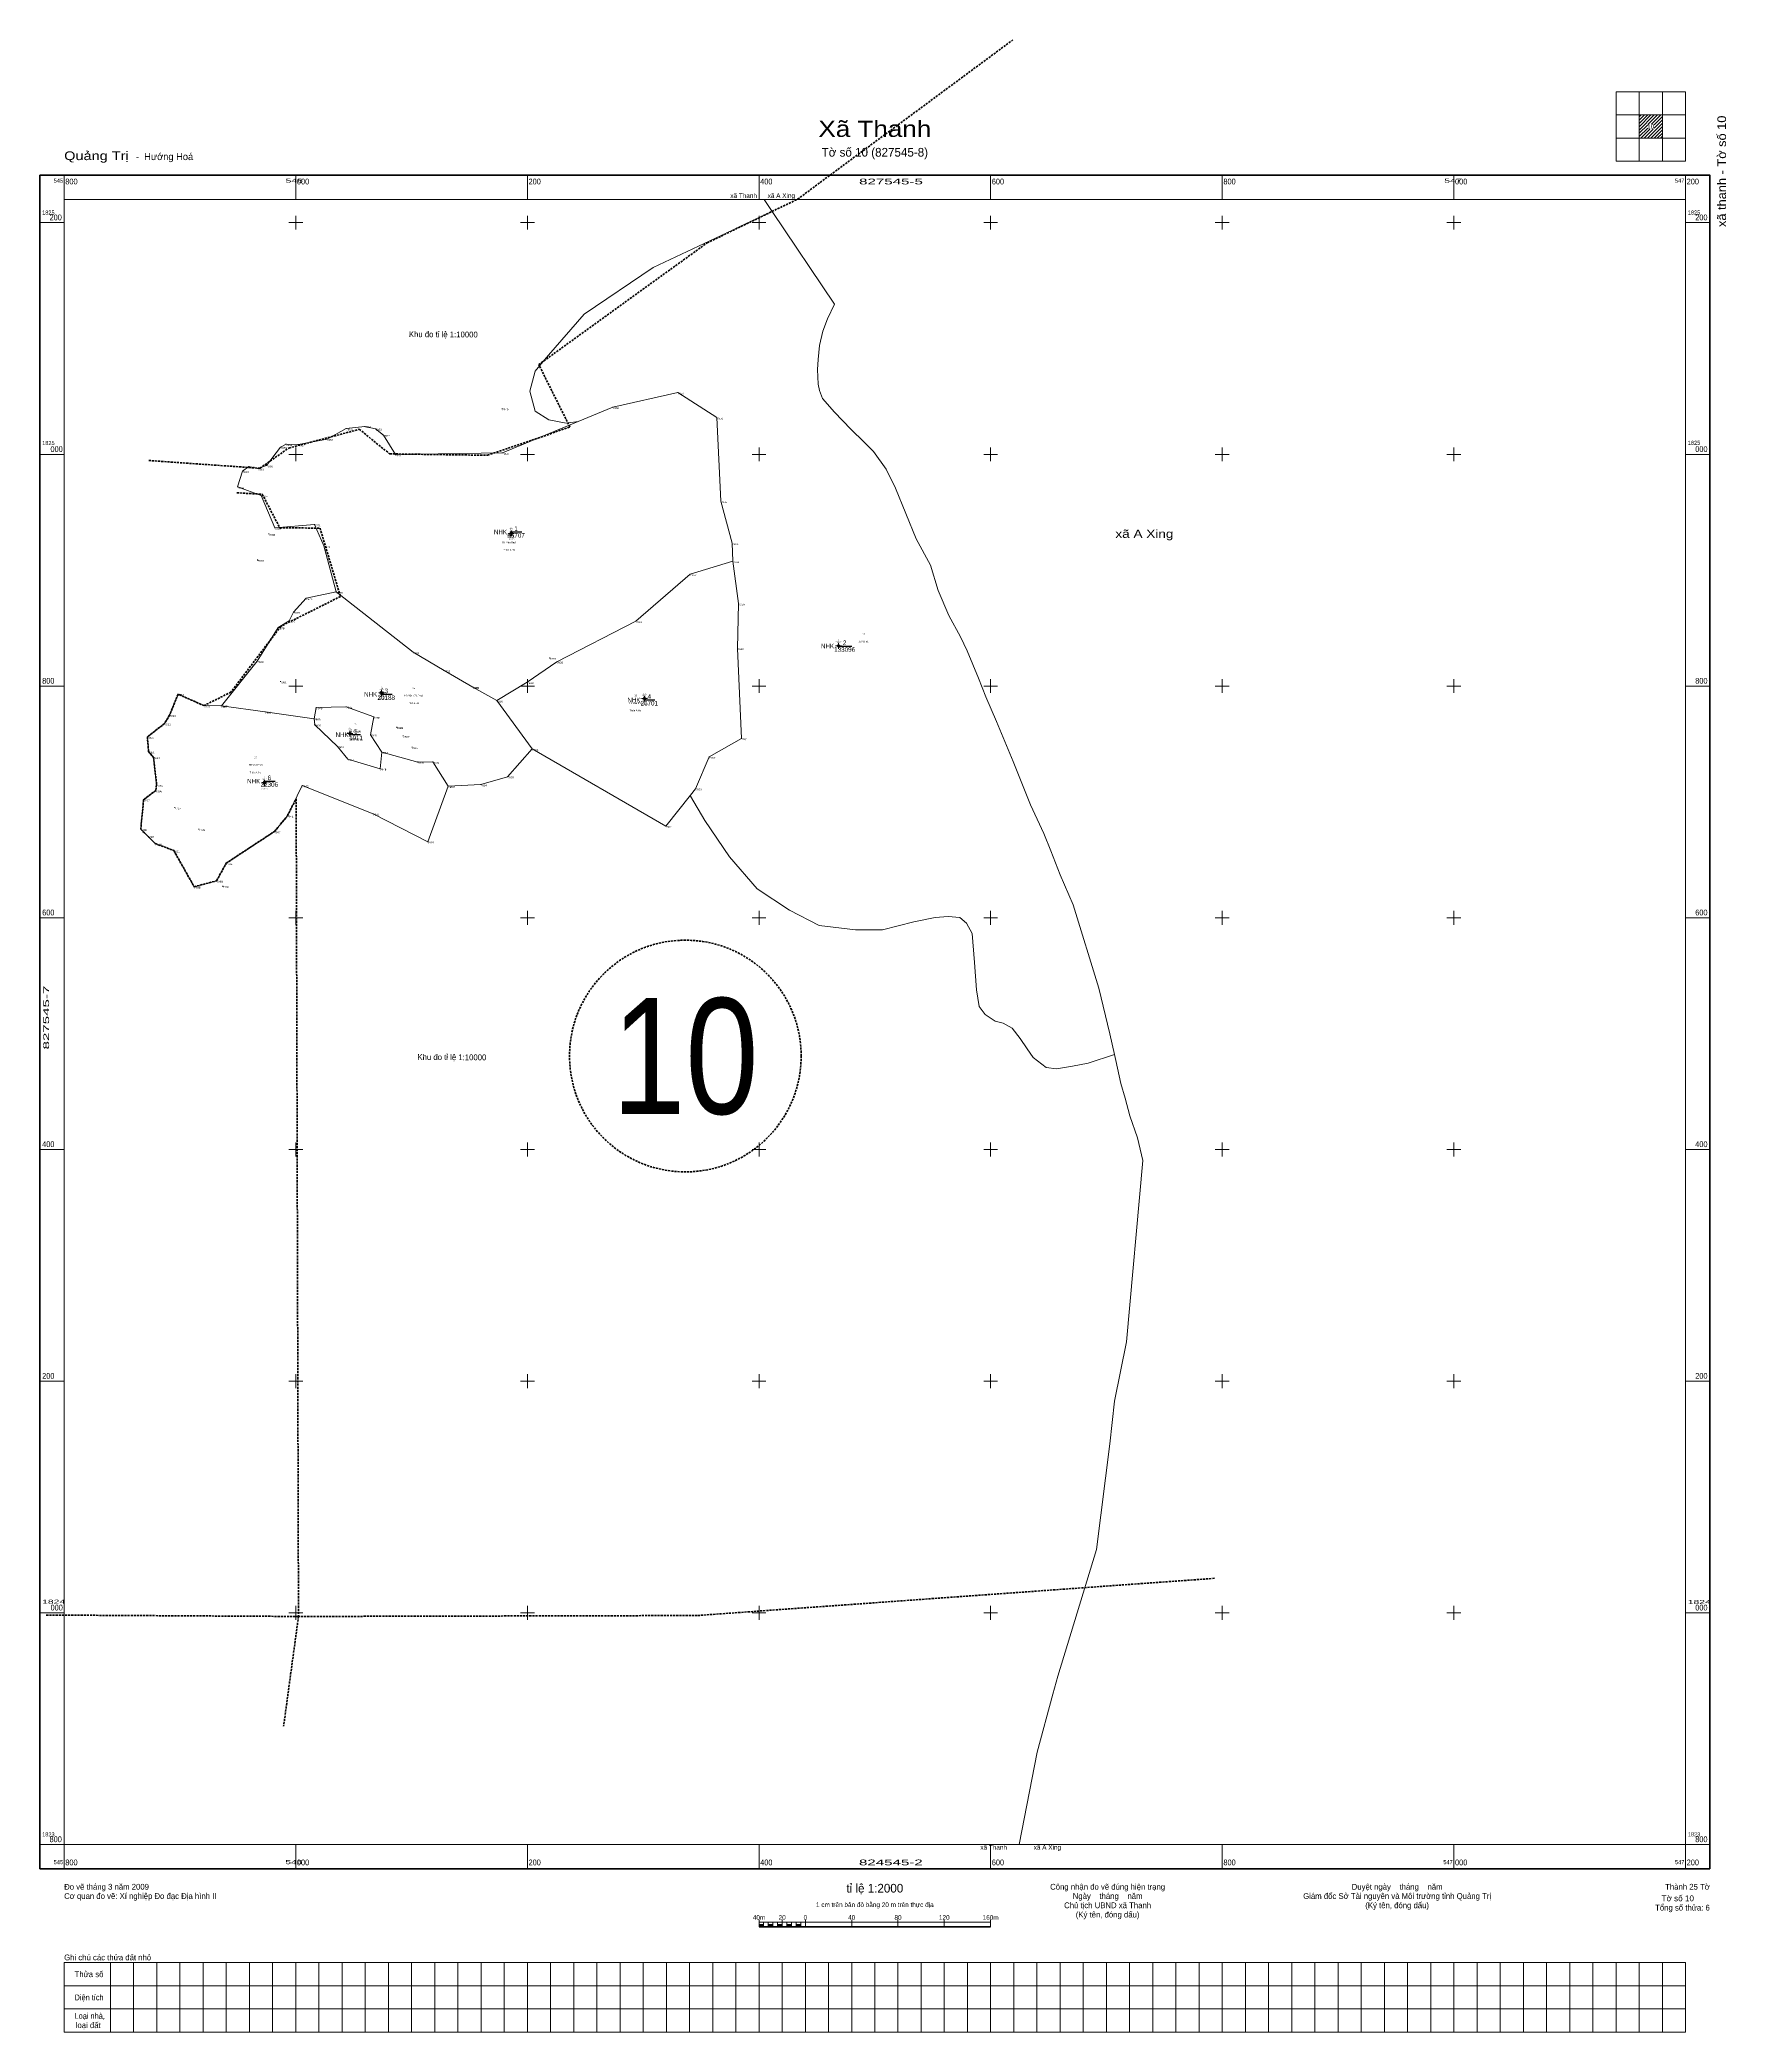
# Model space of a CAD drawing. Header units: metres. Extents: x 545779 to 547235, y 1823638 to 1825358.
import ezdxf
from ezdxf.enums import TextEntityAlignment as Align

# ---------------------------------------------------------------- set-up
doc = ezdxf.new("R2010")
doc.units = ezdxf.units.M
doc.header["$LTSCALE"] = 0.6
doc.linetypes.add('MEDIUM_DASHED', pattern=[4.5, 3, -1.5])
for name, color, linetype, lineweight in [('10', 7, 'Continuous', 13), ('11', 7, 'Continuous', 13), ('13', 7, 'Continuous', 25), ('4', 7, 'Continuous', 13), ('46', 7, 'Continuous', 13), ('50', 7, 'MEDIUM_DASHED', 40), ('51', 7, 'MEDIUM_DASHED', 106), ('62', 7, 'Continuous', 13)]:
    doc.layers.add(name, color=color, linetype=linetype, lineweight=lineweight)
for name, color, linetype in [('15', 7, 'Continuous'), ('17', 7, 'Continuous'), ('48', 7, 'Continuous'), ('5', 7, 'Continuous'), ('54', 7, 'Continuous')]:
    doc.layers.add(name, color=color, linetype=linetype)

msp = doc.modelspace()

# ---------------------------------------------------------------- hatches: boundary and pattern name
at = {"layer": '11'}
for points in [[(546186.38, 1824931.76, 1), (546185.779, 1824931.76, 1)], [(546468.959, 1824834.67, 1), (546468.36, 1824834.67, 1)], [(546074.419, 1824794.14, 1), (546073.819, 1824794.14, 1)], [(546301.38, 1824789.1, 1), (546300.779, 1824789.1, 1)], [(546047.1, 1824758.9, 1), (546046.5, 1824758.9, 1)], [(545973.22, 1824716.45, 1), (545972.62, 1824716.45, 1)]]:
    msp.add_hatch(color=256, dxfattribs=at).paths.add_polyline_path(points)
at = {"layer": '62'}
for points in [[(546400, 1823729), (546400, 1823731), (546404, 1823731), (546404, 1823729)], [(546408, 1823729), (546408, 1823731), (546412, 1823731), (546412, 1823729)], [(546416, 1823729), (546416, 1823731), (546420, 1823731), (546420, 1823729)], [(546424, 1823729), (546424, 1823731), (546428, 1823731), (546428, 1823729)], [(546432, 1823729), (546432, 1823731), (546436, 1823731), (546436, 1823729)]]:
    msp.add_hatch(color=256, dxfattribs=at).paths.add_polyline_path(points)

# ---------------------------------------------------------------- linework, layer by layer
at = {"layer": '10'}
msp.add_line((546173.52, 1824787.47), (546204.07, 1824745.72), dxfattribs=at)
for points in [[(546411.39, 1825209.66), (546308.63, 1825161.15), (546249.05, 1825121.02), (546218.11, 1825085.48), (546214.88, 1825081.59)], [(546214.88, 1825081.59), (546206.66, 1825071.72), (546202.07, 1825054.52), (546206.66, 1825037.32), (546218.56, 1825029.69), (546233.48, 1825026.89), (546243.88, 1825028.37), (546243.9, 1825028.37)], [(546377.41, 1824907.71), (546376.92, 1824923.3), (546367.11, 1824959.48), (546363.67, 1825031.76), (546329.92, 1825053.31), (546273.72, 1825040.72), (546243.9, 1825028.37)], [(546243.88, 1825028.37), (546178.36, 1825001.24), (546085.99, 1824999.73), (546075.61, 1825016.66), (546068.85, 1825022.05), (546059.56, 1825024.15), (546043.61, 1825022.22), (546027.01, 1825013.11), (546002.38, 1825008.41), (545991.57, 1825008.69), (545986.93, 1825006.22), (545974.86, 1824990.28), (545967.25, 1824987.75), (545959.46, 1824989.37), (545954.05, 1824985.48), (545949.8, 1824971.9), (545970.15, 1824964.36), (545981.9, 1824936.54), (546016.24, 1824939.48), (546024.3, 1824920.94), (546034.96, 1824881.17)], [(546377.41, 1824907.71), (546340.57, 1824896.46), (546293.67, 1824855.91), (546225.48, 1824820.9), (546199.85, 1824803.31), (546173.52, 1824787.47)], [(546377.41, 1824907.71), (546382.32, 1824871.21), (546381.45, 1824832.51), (546384.8, 1824754.79), (546357, 1824738.74), (546345.24, 1824711.37), (546340.81, 1824705.78)], [(545935.76, 1824782.96), (545966.77, 1824821.47), (545984.83, 1824850.54), (545994.34, 1824856.33), (545998.17, 1824863.84), (546008.92, 1824875.82), (546034.96, 1824881.17)], [(546173.52, 1824787.47), (546152.96, 1824799.03), (546128, 1824813.43), (546101.27, 1824829.14), (546034.96, 1824881.17)], [(545935.76, 1824782.96), (545920.71, 1824783.09), (545898.32, 1824793.02), (545891.09, 1824774.9), (545886.68, 1824767.64), (545871.87, 1824756.12), (545872.88, 1824743.43), (545877.25, 1824738.41), (545879.87, 1824714.64), (545879.12, 1824709.81), (545868.61, 1824701.9), (545866.17, 1824676.44), (545871.99, 1824670.62), (545878.65, 1824664.01), (545894.67, 1824657.95), (545912.29, 1824626.71), (545931.55, 1824631.87), (545939.87, 1824647.04), (545981.56, 1824674.47), (545992.73, 1824687.99), (546005.59, 1824714.17), (546066.75, 1824689.7), (546113.94, 1824665.59), (546131.69, 1824713.49)], [(545935.76, 1824782.96), (545973.52, 1824777.73), (546015.84, 1824771.8)], [(546015.84, 1824771.8), (546017.6, 1824781.45), (546043.61, 1824782.05), (546067.4, 1824773.27), (546064.49, 1824757.98), (546074.19, 1824742.97)], [(546015.84, 1824771.8), (546016.33, 1824766.59), (546035.92, 1824747.88), (546044.93, 1824736.76), (546072.83, 1824728.58), (546074.19, 1824742.97)], [(546131.69, 1824713.49), (546118.38, 1824734.49), (546105.52, 1824734.41), (546074.19, 1824742.97)], [(546204.07, 1824745.72), (546182.92, 1824721.73), (546159.68, 1824714.94), (546131.69, 1824713.49)], [(546204.07, 1824745.72), (546319.65, 1824679.1), (546340.81, 1824705.78)], [(546340.81, 1824705.78), (546340.94, 1824705.01), (546353.23, 1824684.02), (546374.58, 1824652.6), (546398.49, 1824624.89), (546426.18, 1824606.63), (546451.99, 1824593.41), (546483.45, 1824589.63), (546506.74, 1824589.63), (546533.8, 1824596.56), (546552.05, 1824600.33), (546563.37, 1824600.96), (546573.44, 1824600.33), (546579.11, 1824595.3), (546584.14, 1824586.48), (546586.03, 1824561.29), (546587.87, 1824537.78), (546590, 1824523.41), (546595.32, 1824516.5), (546603.82, 1824510.64), (546610.74, 1824509.05), (546618.71, 1824504.79), (546625.62, 1824495.74), (546631.47, 1824486.7), (546636.79, 1824479.25), (546647.96, 1824470.74), (546657, 1824469.67), (546670.82, 1824471.8), (546684.11, 1824474.46), (546707.07, 1824481.91)]]:
    msp.add_lwpolyline(points, dxfattribs=at)
at = {"layer": '11'}
for p, q in [((546184.83, 1824931.76), (546183.58, 1824931.76)), ((546186.08, 1824934.26), (546186.08, 1824933.01)), ((546188.58, 1824931.76), (546187.33, 1824931.76)), ((546186.08, 1824930.51), (546186.08, 1824929.26)), ((546467.41, 1824834.67), (546466.16, 1824834.67)), ((546468.66, 1824837.17), (546468.66, 1824835.92)), ((546468.66, 1824833.42), (546468.66, 1824832.17)), ((546471.16, 1824834.67), (546469.91, 1824834.67)), ((546072.87, 1824794.14), (546071.62, 1824794.14)), ((546074.12, 1824796.64), (546074.12, 1824795.39)), ((546076.62, 1824794.14), (546075.37, 1824794.14)), ((546074.12, 1824792.89), (546074.12, 1824791.64)), ((546299.83, 1824789.1), (546298.58, 1824789.1)), ((546301.08, 1824791.6), (546301.08, 1824790.35)), ((546301.08, 1824787.85), (546301.08, 1824786.6)), ((546303.58, 1824789.1), (546302.33, 1824789.1)), ((546046.8, 1824761.4), (546046.8, 1824760.15)), ((546045.55, 1824758.9), (546044.3, 1824758.9)), ((546046.8, 1824757.65), (546046.8, 1824756.4)), ((546049.3, 1824758.9), (546048.05, 1824758.9)), ((545971.67, 1824716.45), (545970.42, 1824716.45)), ((545972.92, 1824718.95), (545972.92, 1824717.7)), ((545972.92, 1824715.2), (545972.92, 1824713.95)), ((545975.42, 1824716.45), (545974.17, 1824716.45))]:
    msp.add_line(p, q, dxfattribs=at)
for points in [[(546186.08, 1824933.01), (546184.83, 1824931.76), (546186.08, 1824930.51), (546187.33, 1824931.76)], [(546468.66, 1824835.92), (546467.41, 1824834.67), (546468.66, 1824833.42), (546469.91, 1824834.67)], [(546074.12, 1824795.39), (546072.87, 1824794.14), (546074.12, 1824792.89), (546075.37, 1824794.14)], [(546301.08, 1824790.35), (546299.83, 1824789.1), (546301.08, 1824787.85), (546302.33, 1824789.1)], [(546046.8, 1824760.15), (546045.55, 1824758.9), (546046.8, 1824757.65), (546048.05, 1824758.9)], [(545972.92, 1824717.7), (545971.67, 1824716.45), (545972.92, 1824715.2), (545974.17, 1824716.45)]]:
    msp.add_lwpolyline(points, close=True, dxfattribs=at)
for centre in [(546186.079, 1824931.76), (546468.659, 1824834.67), (546074.12, 1824794.14), (546301.079, 1824789.1), (546046.799, 1824758.9), (545972.919, 1824716.45)]:
    msp.add_circle(centre, 0.3, dxfattribs=at)
at = {"layer": '13'}
for p, q in [((546185.16, 1824932.97), (546195.33, 1824932.97)), ((546467.83, 1824834.47), (546480.02, 1824834.47)), ((546073.03, 1824792.91), (546083.15, 1824792.91)), ((546300.36, 1824788.07), (546310.16, 1824788.07)), ((546048.08, 1824758.08), (546055.86, 1824758.08)), ((545972.05, 1824717.88), (545982.22, 1824717.88))]:
    msp.add_line(p, q, dxfattribs=at)
at = {"layer": '4'}
for p, q in [((546330.23, 1825053.31), (546329.6, 1825053.31)), ((546329.92, 1825053), (546329.92, 1825053.63)), ((546178.52, 1825039.37), (546177.89, 1825039.37)), ((546178.2, 1825039.06), (546178.2, 1825039.68)), ((546274.04, 1825040.72), (546273.41, 1825040.72)), ((546273.72, 1825040.41), (546273.72, 1825041.03)), ((546043.93, 1825022.22), (546043.3, 1825022.22)), ((546043.61, 1825021.91), (546043.61, 1825022.53)), ((546059.87, 1825024.15), (546059.24, 1825024.15)), ((546059.56, 1825023.83), (546059.56, 1825024.46)), ((546069.16, 1825022.05), (546068.54, 1825022.05)), ((546068.85, 1825021.74), (546068.85, 1825022.37)), ((546363.99, 1825031.76), (546363.36, 1825031.76)), ((546363.67, 1825031.45), (546363.67, 1825032.07)), ((545987.24, 1825006.22), (545986.61, 1825006.22)), ((545986.93, 1825005.9), (545986.93, 1825006.53)), ((545991.88, 1825008.69), (545991.26, 1825008.69)), ((545991.57, 1825008.38), (545991.57, 1825009)), ((546002.7, 1825008.41), (546002.07, 1825008.41)), ((546002.38, 1825008.1), (546002.38, 1825008.72)), ((546027.32, 1825013.11), (546026.69, 1825013.11)), ((546027.01, 1825012.79), (546027.01, 1825013.42)), ((546075.92, 1825016.66), (546075.29, 1825016.66)), ((546075.61, 1825016.35), (546075.61, 1825016.97)), ((546178.68, 1825001.24), (546178.05, 1825001.24)), ((546178.36, 1825000.93), (546178.36, 1825001.56)), ((545954.36, 1824985.48), (545953.74, 1824985.48)), ((545954.05, 1824985.17), (545954.05, 1824985.79)), ((545959.77, 1824989.37), (545959.14, 1824989.37)), ((545959.46, 1824989.06), (545959.46, 1824989.68)), ((545967.56, 1824987.75), (545966.94, 1824987.75)), ((545967.25, 1824987.44), (545967.25, 1824988.07)), ((545975.17, 1824990.28), (545974.55, 1824990.28)), ((545974.86, 1824989.97), (545974.86, 1824990.6)), ((546086.3, 1824999.73), (546085.67, 1824999.73)), ((546085.99, 1824999.42), (546085.99, 1825000.04)), ((545950.12, 1824971.9), (545949.49, 1824971.9)), ((545950.11, 1824971.9), (545949.49, 1824971.9)), ((545949.8, 1824971.59), (545949.8, 1824972.22)), ((545949.8, 1824971.59), (545949.8, 1824972.22)), ((545970.47, 1824964.36), (545969.84, 1824964.36)), ((545970.15, 1824964.05), (545970.15, 1824964.68)), ((546367.43, 1824959.48), (546366.8, 1824959.48)), ((546367.11, 1824959.17), (546367.11, 1824959.79)), ((545976.75, 1824930.99), (545976.75, 1824931.62)), ((545976.81, 1824930.98), (545976.81, 1824931.6)), ((545982.21, 1824936.54), (545981.58, 1824936.54)), ((545981.9, 1824936.23), (545981.9, 1824936.85)), ((546016.55, 1824939.48), (546015.92, 1824939.48)), ((546016.24, 1824939.17), (546016.24, 1824939.8)), ((545977.07, 1824931.3), (545976.44, 1824931.3)), ((545977.12, 1824931.29), (545976.5, 1824931.29)), ((546024.61, 1824920.94), (546023.99, 1824920.94)), ((546024.3, 1824920.62), (546024.3, 1824921.25)), ((546377.23, 1824923.3), (546376.61, 1824923.3)), ((546376.92, 1824922.99), (546376.92, 1824923.61)), ((545967.39, 1824908.78), (545966.76, 1824908.78)), ((545967.08, 1824908.46), (545967.08, 1824909.09)), ((546377.72, 1824907.71), (546377.1, 1824907.71)), ((546377.41, 1824907.4), (546377.41, 1824908.02)), ((546035.27, 1824881.17), (546034.65, 1824881.17)), ((546035.33, 1824881.17), (546034.7, 1824881.17)), ((546034.96, 1824880.86), (546034.96, 1824881.48)), ((546035.01, 1824880.85), (546035.01, 1824881.48)), ((546340.88, 1824896.46), (546340.26, 1824896.46)), ((546340.57, 1824896.15), (546340.57, 1824896.77)), ((545998.48, 1824863.84), (545997.86, 1824863.84)), ((545998.17, 1824863.53), (545998.17, 1824864.15)), ((546009.23, 1824875.82), (546008.61, 1824875.82)), ((546008.92, 1824875.51), (546008.92, 1824876.13)), ((546382.64, 1824871.21), (546382.01, 1824871.21)), ((546382.32, 1824870.9), (546382.32, 1824871.52)), ((545985.1, 1824850.53), (545984.47, 1824850.53)), ((545985.14, 1824850.54), (545984.52, 1824850.54)), ((545984.78, 1824850.21), (545984.78, 1824850.84)), ((545984.83, 1824850.22), (545984.83, 1824850.85)), ((545994.66, 1824856.33), (545994.03, 1824856.33)), ((545994.34, 1824856.02), (545994.34, 1824856.65)), ((546293.98, 1824855.91), (546293.36, 1824855.91)), ((546293.67, 1824855.6), (546293.67, 1824856.22)), ((546101.58, 1824829.14), (546100.95, 1824829.14)), ((546101.27, 1824828.82), (546101.27, 1824829.45)), ((546381.76, 1824832.51), (546381.14, 1824832.51)), ((546381.45, 1824832.2), (546381.45, 1824832.83)), ((545967.08, 1824821.47), (545966.46, 1824821.47)), ((545966.77, 1824821.16), (545966.77, 1824821.79)), ((546128.31, 1824813.43), (546127.69, 1824813.43)), ((546128, 1824813.12), (546128, 1824813.74)), ((546219.67, 1824824.18), (546219.04, 1824824.18)), ((546219.35, 1824823.87), (546219.35, 1824824.49)), ((546225.79, 1824820.9), (546225.17, 1824820.9)), ((546225.48, 1824820.59), (546225.48, 1824821.21)), ((545987.23, 1824803.88), (545986.61, 1824803.88)), ((545986.92, 1824803.56), (545986.92, 1824804.19)), ((546153.27, 1824799.03), (546152.65, 1824799.03)), ((546153.4, 1824799.09), (546152.77, 1824799.09)), ((546152.96, 1824798.72), (546152.96, 1824799.35)), ((546153.09, 1824798.78), (546153.09, 1824799.41)), ((546200.16, 1824803.31), (546199.54, 1824803.31)), ((546199.85, 1824802.99), (546199.85, 1824803.62)), ((545898.38, 1824792.94), (545897.76, 1824792.94)), ((545898.63, 1824793.02), (545898.01, 1824793.02)), ((545898.07, 1824792.63), (545898.07, 1824793.25)), ((545898.32, 1824792.7), (545898.32, 1824793.33)), ((545921.03, 1824783.09), (545920.4, 1824783.09)), ((545920.71, 1824782.78), (545920.71, 1824783.4)), ((545935.82, 1824782.94), (545935.2, 1824782.94)), ((545936.07, 1824782.96), (545935.45, 1824782.96)), ((545935.51, 1824782.63), (545935.51, 1824783.26)), ((545935.76, 1824782.65), (545935.76, 1824783.27)), ((545973.83, 1824777.73), (545973.21, 1824777.73)), ((545973.52, 1824777.42), (545973.52, 1824778.04)), ((546017.91, 1824781.45), (546017.28, 1824781.45)), ((546017.6, 1824781.14), (546017.6, 1824781.76)), ((546043.93, 1824782.05), (546043.3, 1824782.05)), ((546043.61, 1824781.74), (546043.61, 1824782.36)), ((546173.84, 1824787.47), (546173.21, 1824787.47)), ((546173.52, 1824787.16), (546173.52, 1824787.78)), ((545886.99, 1824767.64), (545886.37, 1824767.64)), ((545886.68, 1824767.33), (545886.68, 1824767.95)), ((545891.4, 1824774.9), (545890.77, 1824774.9)), ((545891.09, 1824774.58), (545891.09, 1824775.21)), ((546016.15, 1824771.8), (546015.53, 1824771.8)), ((546016.23, 1824771.79), (546015.61, 1824771.79)), ((546015.84, 1824771.48), (546015.84, 1824772.11)), ((546015.92, 1824771.48), (546015.92, 1824772.1)), ((546016.64, 1824766.59), (546016.02, 1824766.59)), ((546016.33, 1824766.28), (546016.33, 1824766.9)), ((546067.71, 1824773.27), (546067.08, 1824773.27)), ((546067.71, 1824773.26), (546067.08, 1824773.26)), ((546067.39, 1824772.95), (546067.39, 1824773.57)), ((546067.4, 1824772.95), (546067.4, 1824773.58)), ((546087.52, 1824764.41), (546086.89, 1824764.41)), ((546087.61, 1824764.32), (546086.98, 1824764.32)), ((546087.2, 1824764.09), (546087.2, 1824764.72)), ((546087.29, 1824764.01), (546087.29, 1824764.63)), ((545872.18, 1824756.12), (545871.56, 1824756.12)), ((545871.87, 1824755.81), (545871.87, 1824756.44)), ((545873.2, 1824743.43), (545872.57, 1824743.43)), ((545872.88, 1824743.12), (545872.88, 1824743.74)), ((546036.23, 1824747.88), (546035.61, 1824747.88)), ((546035.92, 1824747.57), (546035.92, 1824748.19)), ((546064.8, 1824757.98), (546064.18, 1824757.98)), ((546064.49, 1824757.66), (546064.49, 1824758.29)), ((546074.5, 1824742.97), (546073.88, 1824742.97)), ((546074.19, 1824742.66), (546074.19, 1824743.28)), ((546093.01, 1824756.91), (546092.39, 1824756.91)), ((546092.7, 1824756.59), (546092.7, 1824757.22)), ((546100.77, 1824747.21), (546100.15, 1824747.21)), ((546100.46, 1824746.89), (546100.46, 1824747.52)), ((546204.38, 1824745.72), (546203.76, 1824745.72)), ((546204.07, 1824745.41), (546204.07, 1824746.04)), ((546385.11, 1824754.79), (546384.49, 1824754.79)), ((546384.8, 1824754.47), (546384.8, 1824755.1)), ((545877.57, 1824738.41), (545876.94, 1824738.41)), ((545877.25, 1824738.1), (545877.25, 1824738.72)), ((546045.25, 1824736.76), (546044.62, 1824736.76)), ((546044.93, 1824736.44), (546044.93, 1824737.07)), ((546073.14, 1824728.58), (546072.52, 1824728.58)), ((546073.14, 1824728.58), (546072.52, 1824728.58)), ((546072.83, 1824728.26), (546072.83, 1824728.89)), ((546072.83, 1824728.27), (546072.83, 1824728.89)), ((546105.84, 1824734.41), (546105.21, 1824734.41)), ((546105.52, 1824734.1), (546105.52, 1824734.73)), ((546118.69, 1824734.49), (546118.07, 1824734.49)), ((546118.38, 1824734.17), (546118.38, 1824734.8)), ((546357.31, 1824738.74), (546356.69, 1824738.74)), ((546357, 1824738.42), (546357, 1824739.05)), ((545879.43, 1824709.81), (545878.8, 1824709.81)), ((545879.12, 1824709.49), (545879.12, 1824710.12)), ((545880.18, 1824714.64), (545879.55, 1824714.64)), ((545879.87, 1824714.33), (545879.87, 1824714.96)), ((546005.91, 1824714.17), (546005.28, 1824714.17)), ((546005.59, 1824713.86), (546005.59, 1824714.48)), ((546132, 1824713.49), (546131.37, 1824713.49)), ((546131.69, 1824713.17), (546131.69, 1824713.8)), ((546159.99, 1824714.94), (546159.37, 1824714.94)), ((546159.68, 1824714.63), (546159.68, 1824715.25)), ((546183.23, 1824721.73), (546182.6, 1824721.73)), ((546182.92, 1824721.42), (546182.92, 1824722.04)), ((546345.55, 1824711.37), (546344.92, 1824711.37)), ((546345.24, 1824711.06), (546345.24, 1824711.68)), ((545868.93, 1824701.9), (545868.3, 1824701.9)), ((545868.61, 1824701.58), (545868.61, 1824702.21)), ((545895.78, 1824695.06), (545895.16, 1824695.06)), ((545895.47, 1824694.75), (545895.47, 1824695.37)), ((545866.48, 1824676.44), (545865.86, 1824676.44)), ((545866.17, 1824676.12), (545866.17, 1824676.75)), ((545916.68, 1824676.36), (545916.06, 1824676.36)), ((545916.37, 1824676.05), (545916.37, 1824676.67)), ((545981.88, 1824674.47), (545981.25, 1824674.47)), ((545981.56, 1824674.16), (545981.56, 1824674.78)), ((545993.04, 1824687.99), (545992.42, 1824687.99)), ((545992.73, 1824687.68), (545992.73, 1824688.3)), ((546067.06, 1824689.7), (546066.44, 1824689.7)), ((546066.75, 1824689.39), (546066.75, 1824690.01)), ((546319.96, 1824679.1), (546319.34, 1824679.1)), ((546319.65, 1824678.79), (546319.65, 1824679.41)), ((545872.26, 1824670.62), (545871.64, 1824670.62)), ((545872.3, 1824670.62), (545871.67, 1824670.62)), ((545871.95, 1824670.31), (545871.95, 1824670.94)), ((545871.99, 1824670.31), (545871.99, 1824670.94)), ((545878.97, 1824664.01), (545878.34, 1824664.01)), ((545878.65, 1824663.7), (545878.65, 1824664.33)), ((545894.99, 1824657.95), (545894.36, 1824657.95)), ((545894.67, 1824657.64), (545894.67, 1824658.26)), ((546114.26, 1824665.59), (546113.63, 1824665.59)), ((546113.94, 1824665.27), (546113.94, 1824665.9)), ((545940.18, 1824647.04), (545939.56, 1824647.04)), ((545939.87, 1824646.73), (545939.87, 1824647.36)), ((545912.57, 1824626.72), (545911.95, 1824626.72)), ((545912.6, 1824626.71), (545911.98, 1824626.71)), ((545912.26, 1824626.41), (545912.26, 1824627.03)), ((545912.29, 1824626.4), (545912.29, 1824627.02)), ((545931.83, 1824631.87), (545931.21, 1824631.87)), ((545931.87, 1824631.87), (545931.24, 1824631.87)), ((545931.52, 1824631.56), (545931.52, 1824632.18)), ((545931.55, 1824631.56), (545931.55, 1824632.18)), ((545937.33, 1824627.1), (545936.7, 1824627.1)), ((545937.01, 1824626.79), (545937.01, 1824627.41))]:
    msp.add_line(p, q, dxfattribs=at)
at = {"layer": '46'}
for p, q in [((546404.42, 1825220), (546411.39, 1825209.66)), ((546411.39, 1825209.66), (546465.28, 1825129.71))]:
    msp.add_line(p, q, dxfattribs=at)
for points in [[(546465.28, 1825129.71), (546459, 1825116.99), (546455.1, 1825106.38), (546452.33, 1825093.84), (546450.99, 1825081.82), (546450.4, 1825073.22), (546451.18, 1825060.5), (546452.12, 1825055.03), (546454.89, 1825048.08), (546465.21, 1825036.36), (546479.18, 1825021.68), (546490.73, 1825010.64), (546498.99, 1825002.59), (546509.69, 1824987.2), (546517.9, 1824970.8), (546535.64, 1824927.19), (546548.05, 1824904.36), (546554.8, 1824882.43), (546563.92, 1824860.93), (546573.83, 1824842.48), (546579.74, 1824830.29), (546589.62, 1824806.83), (546595.95, 1824790.61), (546605.03, 1824769.47), (546619.4, 1824734.97), (546634.29, 1824697.37), (546645.79, 1824672.6), (546651.97, 1824657.84), (546660.07, 1824637.16), (546671.32, 1824611.24), (546693.32, 1824539.32), (546703.01, 1824499.88), (546707.07, 1824481.91)], [(546707.07, 1824481.91), (546708.21, 1824476.85), (546712.52, 1824456.89), (546716.07, 1824444.27), (546720.09, 1824428.92), (546726.69, 1824410.12), (546731.44, 1824390.42)], [(546624.73, 1823800), (546640.14, 1823879.68), (546653.81, 1823929.84), (546658, 1823945.22), (546691.49, 1824054.69), (546702.95, 1824145.79), (546707.04, 1824182.66), (546717.28, 1824233.87), (546731.44, 1824390.42)]]:
    msp.add_lwpolyline(points, dxfattribs=at)
at = {"layer": '50'}
msp.add_line((546002.34, 1823996.81), (545989.5, 1823902.17), dxfattribs=at)
for points in [[(545873.11, 1824994.67), (545968.99, 1824987.97), (545993.89, 1825005.41), (546054.87, 1825021.6), (546081.01, 1825000.43), (546165.65, 1824999.18), (546236.75, 1825023.54), (546209.81, 1825077.46), (546355.26, 1825182.58), (546433.37, 1825220.32), (546619.23, 1825357.8)], [(545949.08, 1824966.8), (545971.07, 1824965.54), (545986.11, 1824936.7), (546020.95, 1824936.27), (546038.58, 1824877.31), (545986.98, 1824851.49), (545943.97, 1824794.68), (545920.71, 1824783.09), (545898.32, 1824793.02), (545891.09, 1824774.9), (545886.68, 1824767.64), (545871.87, 1824756.12), (545872.88, 1824743.43), (545877.25, 1824738.41), (545879.87, 1824714.64), (545879.12, 1824709.81), (545868.61, 1824701.9), (545866.17, 1824676.44), (545871.99, 1824670.62), (545878.65, 1824664.01), (545894.67, 1824657.95), (545912.29, 1824626.71), (545931.55, 1824631.87), (545939.87, 1824647.04), (545981.56, 1824674.47), (545992.73, 1824687.99), (546000.34, 1824702.76), (546002.34, 1823996.81)], [(546793.22, 1824029.75), (546346.56, 1823997.64), (546002.34, 1823996.81), (545783.95, 1823998.07)]]:
    msp.add_lwpolyline(points, dxfattribs=at)
at = {"layer": '51'}
msp.add_circle((546336.38, 1824480.61), 100, dxfattribs=at)
at = {"layer": '62'}
for p, q in [((547160, 1825253), (547160, 1825313)), ((547140, 1825293), (547200, 1825293)), ((547160, 1825291.29), (547161.71, 1825293)), ((547160, 1825288.46), (547164.54, 1825293)), ((547160, 1825285.63), (547167.37, 1825293)), ((547160, 1825282.8), (547170.2, 1825293)), ((547160, 1825279.97), (547173.03, 1825293)), ((547167.73, 1825284.88), (547175.85, 1825293)), ((547170.56, 1825284.88), (547178.68, 1825293)), ((547160, 1825277.15), (547167.38, 1825284.53)), ((547160, 1825274.32), (547167.38, 1825281.7)), ((547161.51, 1825273), (547169.29, 1825280.78)), ((547164.34, 1825273), (547172.12, 1825280.78)), ((547167.17, 1825273), (547180, 1825285.83)), ((547170, 1825273), (547180, 1825283)), ((547172.83, 1825273), (547180, 1825280.17)), ((547172.95, 1825284.43), (547180, 1825291.49)), ((547172.95, 1825281.61), (547180, 1825288.66)), ((547175.65, 1825273), (547180, 1825277.35)), ((547140, 1825253), (547140, 1825273)), ((547140, 1825273), (547200, 1825273)), ((547178.48, 1825273), (547180, 1825274.52)), ((547180, 1825253), (547180, 1825273)), ((545800, 1825220), (545800, 1825241)), ((546000, 1825220), (546000, 1825241)), ((546200, 1825220), (546200, 1825241)), ((546400, 1825220), (546400, 1825241)), ((546600, 1825220), (546600, 1825241)), ((546800, 1825220), (546800, 1825241)), ((547000, 1825220), (547000, 1825241)), ((547140, 1825253), (547160, 1825253)), ((547160, 1825253), (547180, 1825253)), ((547180, 1825253), (547200, 1825253)), ((547200, 1825220), (547200, 1825241)), ((545800, 1825200), (545779, 1825200)), ((545994, 1825200), (546006, 1825200)), ((546000, 1825194), (546000, 1825206)), ((546194, 1825200), (546206, 1825200)), ((546200, 1825194), (546200, 1825206)), ((546394, 1825200), (546406, 1825200)), ((546400, 1825194), (546400, 1825206)), ((546594, 1825200), (546606, 1825200)), ((546600, 1825194), (546600, 1825206)), ((546794, 1825200), (546806, 1825200)), ((546800, 1825194), (546800, 1825206)), ((546994, 1825200), (547006, 1825200)), ((547000, 1825194), (547000, 1825206)), ((547200, 1825200), (547221, 1825200)), ((546000, 1824994), (546000, 1825006)), ((546200, 1824994), (546200, 1825006)), ((546400, 1824994), (546400, 1825006)), ((546600, 1824994), (546600, 1825006)), ((546800, 1824994), (546800, 1825006)), ((547000, 1824994), (547000, 1825006)), ((545800, 1825000), (545779, 1825000)), ((545994, 1825000), (546006, 1825000)), ((546194, 1825000), (546206, 1825000)), ((546394, 1825000), (546406, 1825000)), ((546594, 1825000), (546606, 1825000)), ((546794, 1825000), (546806, 1825000)), ((546994, 1825000), (547006, 1825000)), ((547200, 1825000), (547221, 1825000)), ((545800, 1824800), (545779, 1824800)), ((545994, 1824800), (546006, 1824800)), ((546000, 1824794), (546000, 1824806)), ((546194, 1824800), (546206, 1824800)), ((546200, 1824794), (546200, 1824806)), ((546394, 1824800), (546406, 1824800)), ((546400, 1824794), (546400, 1824806)), ((546594, 1824800), (546606, 1824800)), ((546600, 1824794), (546600, 1824806)), ((546794, 1824800), (546806, 1824800)), ((546800, 1824794), (546800, 1824806)), ((546994, 1824800), (547006, 1824800)), ((547000, 1824794), (547000, 1824806)), ((547200, 1824800), (547221, 1824800)), ((546000, 1824594), (546000, 1824606)), ((546200, 1824594), (546200, 1824606)), ((546400, 1824594), (546400, 1824606)), ((546600, 1824594), (546600, 1824606)), ((546800, 1824594), (546800, 1824606)), ((547000, 1824594), (547000, 1824606)), ((545800, 1824600), (545779, 1824600)), ((545994, 1824600), (546006, 1824600)), ((546194, 1824600), (546206, 1824600)), ((546394, 1824600), (546406, 1824600)), ((546594, 1824600), (546606, 1824600)), ((546794, 1824600), (546806, 1824600)), ((546994, 1824600), (547006, 1824600)), ((547200, 1824600), (547221, 1824600)), ((545800, 1824400), (545779, 1824400)), ((545994, 1824400), (546006, 1824400)), ((546000, 1824394), (546000, 1824406)), ((546194, 1824400), (546206, 1824400)), ((546200, 1824394), (546200, 1824406)), ((546394, 1824400), (546406, 1824400)), ((546400, 1824394), (546400, 1824406)), ((546594, 1824400), (546606, 1824400)), ((546600, 1824394), (546600, 1824406)), ((546794, 1824400), (546806, 1824400)), ((546800, 1824394), (546800, 1824406)), ((546994, 1824400), (547006, 1824400)), ((547000, 1824394), (547000, 1824406)), ((547200, 1824400), (547221, 1824400)), ((545800, 1824200), (545779, 1824200)), ((545994, 1824200), (546006, 1824200)), ((546000, 1824194), (546000, 1824206)), ((546194, 1824200), (546206, 1824200)), ((546200, 1824194), (546200, 1824206)), ((546394, 1824200), (546406, 1824200)), ((546400, 1824194), (546400, 1824206)), ((546594, 1824200), (546606, 1824200)), ((546600, 1824194), (546600, 1824206)), ((546794, 1824200), (546806, 1824200)), ((546800, 1824194), (546800, 1824206)), ((546994, 1824200), (547006, 1824200)), ((547000, 1824194), (547000, 1824206)), ((547200, 1824200), (547221, 1824200)), ((546000, 1823994), (546000, 1824006)), ((546200, 1823994), (546200, 1824006)), ((546400, 1823994), (546400, 1824006)), ((546600, 1823994), (546600, 1824006)), ((546800, 1823994), (546800, 1824006)), ((547000, 1823994), (547000, 1824006)), ((545800, 1824000), (545779, 1824000)), ((545994, 1824000), (546006, 1824000)), ((546194, 1824000), (546206, 1824000)), ((546394, 1824000), (546406, 1824000)), ((546594, 1824000), (546606, 1824000)), ((546794, 1824000), (546806, 1824000)), ((546994, 1824000), (547006, 1824000)), ((547200, 1824000), (547221, 1824000)), ((545800, 1823800), (545779, 1823800)), ((545800, 1823800), (545800, 1823779)), ((546000, 1823800), (546000, 1823779)), ((546200, 1823800), (546200, 1823779)), ((546400, 1823800), (546400, 1823779)), ((546600, 1823800), (546600, 1823779)), ((546800, 1823800), (546800, 1823779)), ((547000, 1823800), (547000, 1823779)), ((547200, 1823800), (547200, 1823779)), ((547200, 1823800), (547221, 1823800)), ((546400, 1823729), (546400, 1823735)), ((546400, 1823733), (546600, 1823733)), ((546404, 1823729), (546404, 1823733)), ((546408, 1823729), (546408, 1823733)), ((546412, 1823729), (546412, 1823733)), ((546416, 1823729), (546416, 1823733)), ((546420, 1823729), (546420, 1823735)), ((546420, 1823729), (546420, 1823733)), ((546424, 1823729), (546424, 1823733)), ((546428, 1823729), (546428, 1823733)), ((546432, 1823729), (546432, 1823733)), ((546436, 1823729), (546436, 1823733)), ((546440, 1823729), (546440, 1823735)), ((546480, 1823729), (546480, 1823735)), ((546520, 1823729), (546520, 1823735)), ((546560, 1823729), (546560, 1823735)), ((546600, 1823729), (546600, 1823735)), ((545840, 1823698), (545840, 1823638)), ((545860, 1823698), (545860, 1823638)), ((545880, 1823698), (545880, 1823638)), ((545900, 1823698), (545900, 1823638)), ((545920, 1823698), (545920, 1823638)), ((545940, 1823698), (545940, 1823638)), ((545960, 1823698), (545960, 1823638)), ((545980, 1823698), (545980, 1823638)), ((546000, 1823698), (546000, 1823638)), ((546020, 1823698), (546020, 1823638)), ((546040, 1823698), (546040, 1823638)), ((546060, 1823698), (546060, 1823638)), ((546080, 1823698), (546080, 1823638)), ((546100, 1823698), (546100, 1823638)), ((546120, 1823698), (546120, 1823638)), ((546140, 1823698), (546140, 1823638)), ((546160, 1823698), (546160, 1823638)), ((546180, 1823698), (546180, 1823638)), ((546200, 1823698), (546200, 1823638)), ((546220, 1823698), (546220, 1823638)), ((546240, 1823698), (546240, 1823638)), ((546260, 1823698), (546260, 1823638)), ((546280, 1823698), (546280, 1823638)), ((546300, 1823698), (546300, 1823638)), ((546320, 1823698), (546320, 1823638)), ((546340, 1823698), (546340, 1823638)), ((546360, 1823698), (546360, 1823638)), ((546380, 1823698), (546380, 1823638)), ((546400, 1823698), (546400, 1823638)), ((546420, 1823698), (546420, 1823638)), ((546440, 1823698), (546440, 1823638)), ((546460, 1823698), (546460, 1823638)), ((546480, 1823698), (546480, 1823638)), ((546500, 1823698), (546500, 1823638)), ((546520, 1823698), (546520, 1823638)), ((546540, 1823698), (546540, 1823638)), ((546560, 1823698), (546560, 1823638)), ((546580, 1823698), (546580, 1823638)), ((546600, 1823698), (546600, 1823638)), ((546620, 1823698), (546620, 1823638)), ((546640, 1823698), (546640, 1823638)), ((546660, 1823698), (546660, 1823638)), ((546680, 1823698), (546680, 1823638)), ((546700, 1823698), (546700, 1823638)), ((546720, 1823698), (546720, 1823638)), ((546740, 1823698), (546740, 1823638)), ((546760, 1823698), (546760, 1823638)), ((546780, 1823698), (546780, 1823638)), ((546800, 1823698), (546800, 1823638)), ((546820, 1823698), (546820, 1823638)), ((546840, 1823698), (546840, 1823638)), ((546860, 1823698), (546860, 1823638)), ((546880, 1823698), (546880, 1823638)), ((546900, 1823698), (546900, 1823638)), ((546920, 1823698), (546920, 1823638)), ((546940, 1823698), (546940, 1823638)), ((546960, 1823698), (546960, 1823638)), ((546980, 1823698), (546980, 1823638)), ((547000, 1823698), (547000, 1823638)), ((547020, 1823698), (547020, 1823638)), ((547040, 1823698), (547040, 1823638)), ((547060, 1823698), (547060, 1823638)), ((547080, 1823698), (547080, 1823638)), ((547100, 1823698), (547100, 1823638)), ((547120, 1823698), (547120, 1823638)), ((547140, 1823698), (547140, 1823638)), ((547160, 1823698), (547160, 1823638)), ((547180, 1823698), (547180, 1823638)), ((545800, 1823678), (547200, 1823678)), ((545800, 1823658), (547200, 1823658))]:
    msp.add_line(p, q, dxfattribs=at)
at = {"layer": '62', "lineweight": 53}
msp.add_line((546400, 1823729), (546600, 1823729), dxfattribs=at)
at = {"layer": '62'}
for points in [[(547140, 1825273), (547140, 1825293), (547140, 1825313), (547160, 1825313), (547180, 1825313), (547200, 1825313)], [(547180, 1825273), (547180, 1825293), (547180, 1825313)], [(547200, 1825253), (547200, 1825273), (547200, 1825293), (547200, 1825313)]]:
    msp.add_lwpolyline(points, dxfattribs=at)
at = {"layer": '62', "lineweight": 158}
msp.add_lwpolyline([(545779, 1825241), (547221, 1825241), (547221, 1823779), (545779, 1823779)], close=True, dxfattribs=at)
at = {"layer": '62'}
for points in [[(545800, 1825220), (547200, 1825220), (547200, 1823800), (545800, 1823800)], [(546400, 1823729), (546400, 1823731), (546404, 1823731), (546404, 1823729)], [(546408, 1823729), (546408, 1823731), (546412, 1823731), (546412, 1823729)], [(546416, 1823729), (546416, 1823731), (546420, 1823731), (546420, 1823729)], [(546424, 1823729), (546424, 1823731), (546428, 1823731), (546428, 1823729)], [(546432, 1823729), (546432, 1823731), (546436, 1823731), (546436, 1823729)], [(545800, 1823698), (547200, 1823698), (547200, 1823638), (545800, 1823638)]]:
    msp.add_lwpolyline(points, close=True, dxfattribs=at)

# ---------------------------------------------------------------- texts
at = {"layer": '13', "width": 0.8}
for p in [(546183.89, 1824930.97), (546466.31, 1824832.47), (546071.77, 1824790.91), (546299.14, 1824786.07), (546047.11, 1824756.08), (545970.78, 1824715.88)]:
    msp.add_text('NHK ', height=4, dxfattribs=at).set_placement(p, align=Align.RIGHT)
at = {"layer": '13'}
for s, width, p in [('65707', 0.85, (546190.235, 1824928.08)), ('1', 0.7, (546190.235, 1824933.86)), ('133096', 0.85, (546473.915, 1824829.58)), ('2', 0.85, (546473.93, 1824835.36)), ('3', 0.85, (546078.09, 1824793.8)), ('20188', 0.85, (546078.09, 1824788.02)), ('26701', 0.8, (546305.265, 1824783.18)), ('4', 0.8, (546305.27, 1824788.96)), ('5', 0.85, (546051.97, 1824758.97)), ('1911', 0.8, (546051.97, 1824753.19)), ('22306', 0.85, (545977.135, 1824712.99)), ('6', 0.85, (545977.145, 1824718.77))]:
    msp.add_text(s, height=4, dxfattribs=dict(at, width=width)).set_placement(p, align=Align.CENTER)
at = {"layer": '15'}
for s, p in [('Hồ Văn Hạnh', (546184.715, 1824923.3)), ('UBND xã', (546490.08, 1824837.72)), ('Hồ Văn  (Pả Duy)', (546101.795, 1824790.97)), ('Hồ Văn Phơ', (546293.58, 1824784.6)), ('Hồ Văn Đề', (546051.1, 1824760.1)), ('Hồ Văn Phơi', (545965.31, 1824731.23))]:
    msp.add_text(s, height=1.5, dxfattribs=at).set_placement(p, align=Align.CENTER)
at = {"layer": '15', "width": 0.95}
for s, p in [('Thôn A Ho ', (546184.71, 1824916.8)), ('13', (546184.715, 1824929.8)), ('13', (546490.085, 1824844.22)), ('13', (546101.795, 1824797.47)), ('Thôn A Ho ', (546101.79, 1824784.47)), ('Thôn A Ho ', (546293.58, 1824778.1)), ('13', (546293.585, 1824791.1)), ('13', (546051.105, 1824766.6)), ('Thôn A Ho ', (546051.1, 1824753.6)), ('Thôn A Ho ', (545965.31, 1824724.73)), ('13', (545965.315, 1824737.73))]:
    msp.add_text(s, height=1.5, dxfattribs=at).set_placement(p, align=Align.CENTER)
at = {"layer": '17'}
for p in [(546127.381, 1825101.055), (546134.801, 1824477.095)]:
    msp.add_text('Khu đo tỉ lệ 1:10000', height=5, rotation=359.675, dxfattribs=at).set_placement(p, align=Align.CENTER)
at = {"layer": '48', "width": 1.25}
msp.add_text('xã A Xing', height=7, dxfattribs=at).set_placement((546757.81, 1824927.9), align=Align.RIGHT)
at = {"layer": '5'}
for s, width, p in [('7957', 1.2, (546329.92, 1825051.81)), ('7849', 1.2, (546178.2, 1825037.87)), ('7958', 1.2, (546273.72, 1825039.22)), ('7855', 1.2, (546043.61, 1825020.72)), ('7854', 1.2, (546059.56, 1825022.65)), ('7853', 1.2, (546068.85, 1825020.55)), ('7956', 1.2, (546363.67, 1825030.26)), ('7859', 1.2, (545986.93, 1825004.72)), ('7858', 1.2, (545991.57, 1825007.19)), ('7857', 1.2, (546002.38, 1825006.91)), ('7856', 1.2, (546027.01, 1825011.61)), ('7852', 1.2, (546075.61, 1825015.16)), ('7850', 1.2, (546178.36, 1824999.74)), ('7863', 1.2, (545954.05, 1824983.98)), ('7862', 1.2, (545959.46, 1824987.87)), ('7861', 1.15, (545967.25, 1824986.25)), ('7860', 1.2, (545974.86, 1824988.78)), ('7851', 1.15, (546085.99, 1824998.23)), ('7864', 1.2, (545949.8, 1824970.4)), ('7865', 1.2, (545949.8, 1824970.4)), ('7866', 1.2, (545970.15, 1824962.86)), ('7955', 1.2, (546367.11, 1824957.98)), ('7869', 1.2, (545981.9, 1824935.04)), ('7871', 1.15, (546016.24, 1824937.98)), ('7867', 1.2, (545976.75, 1824929.8)), ('7868', 1.2, (545976.81, 1824929.79)), ('7872', 1.2, (546024.3, 1824919.44)), ('7954', 1.2, (546376.92, 1824921.8)), ('7870', 1.2, (545967.08, 1824907.28)), ('7953', 1.2, (546377.41, 1824906.21)), ('7873', 1.2, (546034.96, 1824879.67)), ('7874', 1.2, (546035.01, 1824879.67)), ('7952', 1.2, (546340.57, 1824894.96)), ('7876', 1.2, (545998.17, 1824862.34)), ('7875', 1.2, (546008.92, 1824874.32)), ('7959', 1.2, (546382.32, 1824869.71)), ('7879', 1.2, (545984.78, 1824849.03)), ('7878', 1.2, (545984.83, 1824849.04)), ('7877', 1.2, (545994.34, 1824854.83)), ('7951', 1.15, (546293.67, 1824854.41)), ('7903', 1.2, (546101.27, 1824827.64)), ('7960', 1.2, (546381.45, 1824831.01)), ('7880', 1.2, (545966.77, 1824819.97)), ('7902', 1.2, (546128, 1824811.93)), ('7897', 1.2, (546219.35, 1824822.68)), ('7950', 1.2, (546225.48, 1824819.4)), ('7881', 1.15, (545986.92, 1824802.38)), ('7901', 1.15, (546152.96, 1824797.53)), ('7900', 1.2, (546153.09, 1824797.59)), ('7898', 1.2, (546199.85, 1824801.81)), ('7910', 1.2, (545898.07, 1824791.44)), ('7911', 1.15, (545898.32, 1824791.52)), ('7909', 1.2, (545920.71, 1824781.59)), ('7907', 1.2, (545935.51, 1824781.44)), ('7908', 1.2, (545935.76, 1824781.46)), ('7906', 1.2, (545973.52, 1824776.23)), ('7949', 1.2, (546017.6, 1824779.95)), ('7884', 1.2, (546043.61, 1824780.55)), ('7899', 1.2, (546173.52, 1824785.97)), ('7912', 1.2, (545886.68, 1824766.14)), ('7913', 1.2, (545891.09, 1824773.4)), ('7882', 1.2, (546015.84, 1824770.3)), ('7883', 1.2, (546015.92, 1824770.29)), ('7905', 1.2, (546016.33, 1824765.09)), ('7885', 1.2, (546067.39, 1824771.76)), ('7886', 1.2, (546067.4, 1824771.77)), ('7888', 1.2, (546087.2, 1824762.91)), ('7887', 1.2, (546087.29, 1824762.82)), ('7680', 1.2, (545871.87, 1824754.62)), ('7681', 1.15, (545872.88, 1824741.93)), ('7904', 1.2, (546035.92, 1824746.38)), ('7948', 1.2, (546064.49, 1824756.48)), ('7946', 1.2, (546074.19, 1824741.47)), ('7889', 1.2, (546092.7, 1824755.41)), ('7891', 1.15, (546100.46, 1824745.71)), ('7896', 1.2, (546204.07, 1824744.22)), ('7961', 1.15, (546384.8, 1824753.29)), ('7683', 1.2, (545877.25, 1824736.91)), ('7947', 1.2, (546044.93, 1824735.26)), ('7944', 1.2, (546072.83, 1824727.08)), ('7945', 1.2, (546072.83, 1824727.08)), ('7890', 1.2, (546105.52, 1824732.91)), ('7892', 1.2, (546118.38, 1824732.99)), ('7962', 1.2, (546357, 1824737.24)), ('7686', 1.2, (545879.12, 1824708.31)), ('7685', 1.2, (545879.87, 1824713.14)), ('7942', 1.2, (546005.59, 1824712.67)), ('7893', 1.2, (546131.69, 1824711.99)), ('7894', 1.2, (546159.68, 1824713.44)), ('7895', 1.2, (546182.92, 1824720.23)), ('7963', 1.2, (546345.24, 1824709.87)), ('7687', 1.2, (545868.61, 1824700.4)), ('7727', 1.2, (545895.47, 1824693.56)), ('7688', 1.2, (545866.17, 1824674.94)), ('7728', 1.2, (545916.37, 1824674.86)), ('7940', 1.2, (545981.56, 1824672.97)), ('7941', 1.15, (545992.73, 1824686.49)), ('7943', 1.2, (546066.75, 1824688.2)), ('7964', 1.2, (546319.65, 1824677.6)), ('7730', 1.2, (545871.95, 1824669.12)), ('7729', 1.2, (545871.99, 1824669.12)), ('7689', 1.2, (545878.65, 1824662.51)), ('7691', 1.15, (545894.67, 1824656.45)), ('8003', 1.2, (546113.94, 1824664.09)), ('7723', 1.2, (545939.87, 1824645.54)), ('7697', 1.2, (545912.26, 1824625.22)), ('7698', 1.2, (545912.29, 1824625.21)), ('7694', 1.2, (545931.52, 1824630.37)), ('7693', 1.2, (545931.55, 1824630.37)), ('7702', 1.2, (545937.01, 1824625.6))]:
    msp.add_text(s, height=1.5, dxfattribs=dict(at, width=width)).set_placement(p)
at = {"layer": '51', "width": 0.85}
msp.add_text('10', height=100, dxfattribs=at).set_placement((546336.385, 1824430.61), align=Align.CENTER)
at = {"layer": '54'}
for s, width, p in [('Công an tỉnh Quảng Trị', 0.9, (546186.08, 1824931.51)), ('Hồ Thị Phương', 0.9, (546186.085, 1824930.85)), ('Hồ Văn Hạnh', 0.9, (546186.075, 1824935.47)), ('Thôn A Ho', 0.9, (546186.08, 1824934.81)), ('Thôn A Ho', 0.9, (546186.08, 1824934.15)), ('197254255', 0.85, (546186.075, 1824932.83)), ('16/08/2007', 0.85, (546186.08, 1824932.17)), ('1976', 0.85, (546186.08, 1824933.49)), ('1', 0.65, (546186.085, 1824936.79)), ('Công an tỉnh Quảng Trị', 0.9, (546186.08, 1824928.21)), ('Công an xã Thanh', 0.85, (546186.085, 1824926.23)), ('16/07/2004', 0.9, (546186.08, 1824928.87)), ('197203415', 0.85, (546186.075, 1824929.53)), ('13/01/2005', 0.85, (546186.08, 1824926.89)), ('1980', 0.85, (546186.085, 1824930.19)), ('78/5', 0.85, (546186.08, 1824927.55)), ('UBND xã Thanh', 0.9, (546468.66, 1824838.38)), ('Thôn A Ho', 0.9, (546468.66, 1824837.06)), ('Xã Thanh', 0.9, (546468.665, 1824837.72)), ('0', 0.85, (546468.655, 1824836.4)), ('0', 0.85, (546468.655, 1824833.1)), ('2', 0.8, (546468.66, 1824839.7)), ('Công an tỉnh Quảng Trị', 0.9, (546074.12, 1824793.89)), ('16/07/2004', 0.9, (546074.12, 1824794.55)), ('Thôn A Ho', 0.9, (546074.12, 1824797.19)), ('Thôn A Ho', 0.9, (546074.12, 1824796.53)), ('197201483', 0.85, (546074.12, 1824795.21)), ('Hồ Văn', 0.9, (546074.125, 1824797.85)), ('1982', 0.85, (546074.12, 1824795.87)), ('3', 0.75, (546074.12, 1824799.17)), ('4', 0.85, (546301.075, 1824794.13)), ('Công an tỉnh Quảng Trị', 0.9, (546074.12, 1824790.59)), ('Công an xã Thanh', 0.85, (546074.125, 1824788.61)), ('Hồ Thị A Ngốt', 0.95, (546074.12, 1824793.23)), ('19/03/2009', 0.9, (546074.115, 1824789.27)), ('16/07/2004', 0.9, (546074.12, 1824791.25)), ('197201487', 0.85, (546074.115, 1824791.91)), ('1985', 0.85, (546074.115, 1824792.57)), ('30/5', 0.85, (546074.12, 1824789.93)), ('Công an tỉnh Quảng Trị', 0.9, (546301.08, 1824788.85)), ('Công an xã Thanh', 0.85, (546301.085, 1824783.57)), ('Hồ Văn Phơ', 0.9, (546301.075, 1824792.81)), ('Hồ Thị Dâm', 0.9, (546301.08, 1824788.19)), ('17/02/2009', 0.9, (546301.075, 1824784.23)), ('16/07/2004', 0.9, (546301.08, 1824789.51)), ('Thôn A Ho', 0.9, (546301.08, 1824792.15)), ('Thôn A Ho', 0.9, (546301.08, 1824791.49)), ('197203411', 0.85, (546301.075, 1824790.17)), ('1975', 0.85, (546301.075, 1824787.53)), ('1974', 0.85, (546301.085, 1824790.83)), ('72/5', 0.85, (546301.08, 1824784.89)), ('Hồ Văn Đề', 0.95, (546046.8, 1824762.61)), ('Thôn A Ho', 0.9, (546046.8, 1824761.95)), ('Thôn A Ho', 0.9, (546046.8, 1824761.29)), ('1987', 0.85, (546046.795, 1824760.63)), ('5', 0.75, (546046.805, 1824763.93)), ('0', 0.85, (546046.795, 1824757.33)), ('Công an tỉnh Quảng Trị', 0.9, (545972.92, 1824716.2)), ('Công an tỉnh Quảng Trị', 0.9, (545972.92, 1824712.9)), ('Công an xã Thanh', 0.85, (545972.925, 1824710.92)), ('Hồ Văn Phơi', 0.9, (545972.92, 1824720.16)), ('20/08/2004', 0.9, (545972.92, 1824711.58)), ('15/09/1999', 0.9, (545972.915, 1824713.56)), ('16/07/2004', 0.9, (545972.92, 1824716.86)), ('Thôn A Ho', 0.9, (545972.92, 1824719.5)), ('Thôn A Ho', 0.9, (545972.92, 1824718.84)), ('197201485', 0.85, (545972.915, 1824717.52)), ('197121109', 0.85, (545972.92, 1824714.22)), ('Hồ Thị Lê', 0.95, (545972.925, 1824715.54)), ('1983', 0.85, (545972.92, 1824714.88)), ('1981', 0.8, (545972.915, 1824718.18)), ('6', 0.8, (545972.92, 1824721.48))]:
    msp.add_text(s, height=0.5, dxfattribs=dict(at, width=width)).set_placement(p, align=Align.CENTER)
for s, p in [('NHK', (546186.08, 1824936.13)), ('NHK', (546468.66, 1824839.04)), ('NHK', (546074.12, 1824798.51)), ('NHK', (546301.08, 1824793.47)), ('NHK', (546046.8, 1824763.27)), ('NHK', (545972.92, 1824720.82)), ('...', (545972.976, 1824712.24))]:
    msp.add_text(s, height=0.5, dxfattribs=at).set_placement(p, align=Align.CENTER)
at = {"layer": '62'}
for s, height, width, p in [('Xã Thanh', 14, 1.2, (546500, 1825274)), ('10', 4, 0.95, (547170, 1825281)), ('827545-5', 5, 1.95, (546513.95, 1825233)), ('824545-2', 5, 1.95, (546513.85, 1823782)), ('40m', 4, 0.95, (546400, 1823735)), ('20', 4, 0.95, (546420, 1823735)), ('0', 4, 0.9, (546440, 1823735)), ('40', 4, 0.95, (546480, 1823735)), ('80', 4, 0.95, (546520, 1823735)), ('120', 4, 0.95, (546559.995, 1823735)), ('160m', 4, 0.95, (546600.005, 1823735))]:
    msp.add_text(s, height=height, dxfattribs=dict(at, width=width)).set_placement(p, align=Align.CENTER)
at = {"layer": '62', "width": 1.1}
msp.add_text('xã thanh - Tờ số 10', height=7.5, rotation=90, dxfattribs=at).set_placement((547235, 1825292.4), align=Align.RIGHT)
at = {"layer": '62'}
for s, height, width, p in [('Quảng Trị', 7.5, 1.25, (545800, 1825254)), ('800', 5, 0.95, (545801, 1825233)), ('000', 5, 0.95, (546001, 1825233)), ('200', 5, 0.95, (546201, 1825233)), ('400', 5, 0.95, (546401, 1825233)), ('600', 5, 0.95, (546601, 1825233)), ('800', 5, 0.95, (546801, 1825233)), ('000', 5, 0.95, (547001, 1825233)), ('200', 5, 0.95, (547201, 1825233)), ('1825', 3.5, 0.95, (545781, 1825207)), ('1825', 3.5, 0.95, (547202, 1825207)), ('1825', 3.5, 0.95, (545781, 1825007.98)), ('000', 5, 0.95, (545788.18, 1825002)), ('1825', 3.5, 0.95, (547202, 1825008.19)), ('800', 5, 0.95, (545781, 1824802)), ('600', 5, 0.95, (545781, 1824602)), ('400', 5, 0.95, (545781, 1824402)), ('200', 5, 0.95, (545781, 1824202)), ('1824', 3.5, 1.9, (545781, 1824007.81)), ('000', 5, 0.95, (545788.26, 1824002)), ('1824', 3.5, 1.9, (547202, 1824007.56)), ('1823', 3.5, 0.95, (545781, 1823807)), ('1823', 3.5, 0.95, (547202, 1823807)), ('800', 5, 0.95, (545801, 1823782)), ('000', 5, 0.95, (546001, 1823782)), ('200', 5, 0.95, (546201, 1823782)), ('400', 5, 0.95, (546401, 1823782)), ('600', 5, 0.95, (546601, 1823782)), ('800', 5, 0.95, (546801, 1823782)), ('000', 5, 0.95, (547001, 1823782)), ('200', 5, 0.95, (547201, 1823782)), ('Diện tích', 5, 0.95, (545809, 1823665.5)), ('Loại nhà,', 5, 0.95, (545809, 1823649.5))]:
    msp.add_text(s, height=height, dxfattribs=dict(at, width=width)).set_placement(p)
for s, height, p in [('  -  Hướng Hoá', 6, (545857.53, 1825254)), ('Đo vẽ tháng 3 năm 2009', 5, (545800, 1823761)), ('Cơ quan đo vẽ: Xí nghiệp Đo đạc Địa hình II', 5, (545800, 1823753)), ('Ghi chú các thửa đất nhỏ', 5, (545800, 1823700)), ('Thửa số', 5, (545809, 1823685.5)), ('loại đất', 5, (545810, 1823641.5))]:
    msp.add_text(s, height=height, dxfattribs=at).set_placement(p)
for s, height, p in [('Tờ số 10 (827545-8)', 7.5, (546500.005, 1825257)), ('xã Thanh      xã A Xing', 4, (546403.165, 1825221.31)), ('xã Thanh               xã A Xing', 4, (546625.975, 1823795.55)), ('tỉ lệ 1:2000', 7.5, (546500.005, 1823758.5)), ('Công nhận đo vẽ đúng hiện trạng', 5, (546701, 1823761)), ('Duyệt ngày    tháng    năm', 5, (546951.005, 1823761)), ('1 cm trên bản đồ bằng 20 m trên thực địa', 4, (546499.995, 1823746)), ('Chủ tịch UBND xã Thanh', 5, (546701, 1823745)), ('Ngày    tháng    năm', 5, (546701, 1823753)), ('Giám đốc Sở Tài nguyên và Môi trường tỉnh Quảng Trị', 5, (546951, 1823753)), ('(Ký tên, đóng dấu)', 5, (546951, 1823745)), ('(Ký tên, đóng dấu)', 5, (546701, 1823737))]:
    msp.add_text(s, height=height, dxfattribs=at).set_placement(p, align=Align.CENTER)
for s, height, width, p in [('545', 3.5, 0.95, (545799, 1825234.5)), ('546', 3.5, 1.9, (546006.06, 1825234.5)), ('547', 3.5, 1.9, (547006.53, 1825234.5)), ('547', 3.5, 0.95, (547199, 1825234.5)), ('200', 5, 0.95, (545798, 1825202)), ('200', 5, 0.95, (547219, 1825202)), ('000', 5, 0.95, (547219, 1825002)), ('800', 5, 0.95, (547219, 1824802)), ('600', 5, 0.95, (547219, 1824602)), ('400', 5, 0.95, (547219, 1824402)), ('200', 5, 0.95, (547219, 1824202)), ('000', 5, 0.95, (547219, 1824002)), ('800', 5, 0.95, (545798, 1823802)), ('800', 5, 0.95, (547219, 1823802)), ('545', 3.5, 0.95, (545799, 1823783)), ('546', 3.5, 1.9, (546005.8, 1823783)), ('547', 3.5, 0.95, (546998.98, 1823783)), ('547', 3.5, 0.95, (547199, 1823783)), ('Tờ số 10', 5, 1.05, (547207.3, 1823751))]:
    msp.add_text(s, height=height, dxfattribs=dict(at, width=width)).set_placement(p, align=Align.RIGHT)
at = {"layer": '62', "width": 1.95}
msp.add_text('827545-7', height=5, rotation=90, dxfattribs=at).set_placement((545787, 1824513.81), align=Align.CENTER)
at = {"layer": '62'}
for s, p in [('Thành 25 Tờ', (547221, 1823761)), ('Tổng số thửa: 6', (547221, 1823743))]:
    msp.add_text(s, height=5, dxfattribs=at).set_placement(p, align=Align.RIGHT)

doc.saveas('drawing.dxf')
